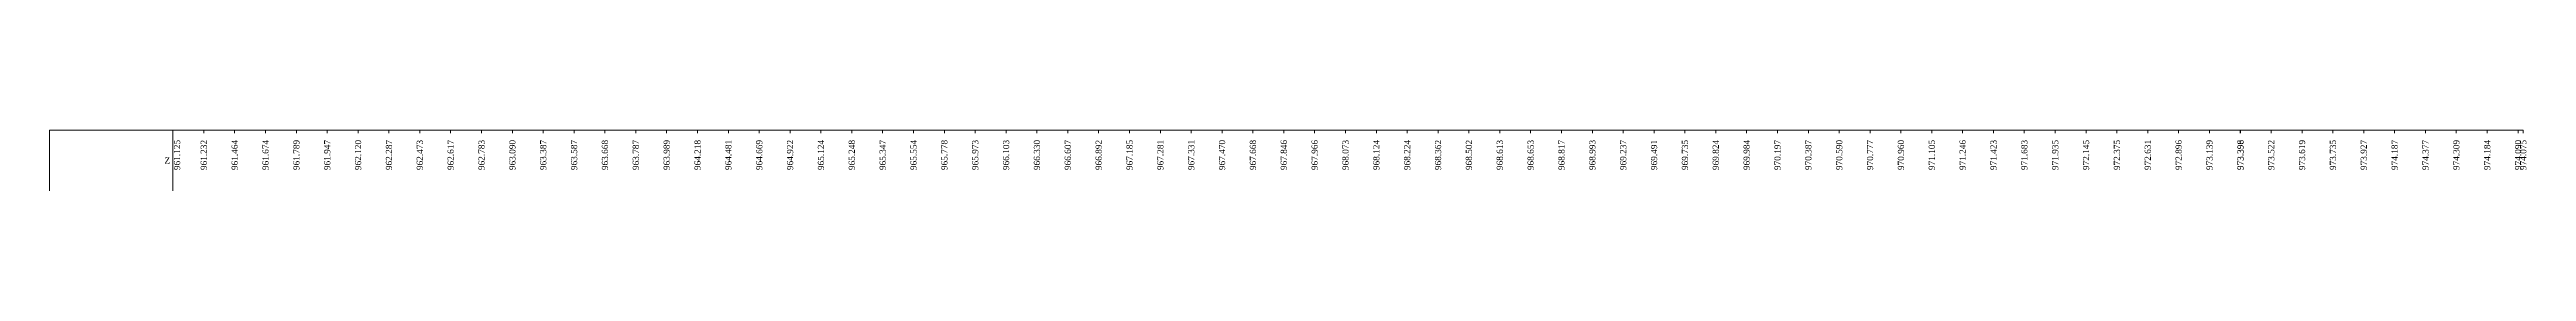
# Model space of a CAD drawing. Header units: metres. Extents: x 478603 to 489313, y 4282657 to 4289463.
# Drawn here: x 484104.7 to 484506, y 4284432 to 4284441.9 of the extents above; entities that cross this region are included whole.
import ezdxf

# ---------------------------------------------------------------- set-up
doc = ezdxf.new("R2010")
doc.units = ezdxf.units.M
doc.layers.add('PR_ENK_Z', color=96, linetype='Continuous', lineweight=0)
doc.layers.add('PR_PROFIL', color=153, linetype='Continuous', lineweight=0)
doc.styles.get("Standard").update_dxf_attribs({"font": 'times.ttf'})

msp = doc.modelspace()

# ---------------------------------------------------------------- texts
at = {"layer": 'PR_ENK_Z'}
msp.add_text('Z', height=1, dxfattribs=at).set_placement((484123.28, 4284436.44))
for s, p in [('961.125', (484125.82, 4284435.38)), ('961.232', (484130.15, 4284435.38)), ('961.464', (484135.15, 4284435.38)), ('961.674', (484140.15, 4284435.38)), ('961.789', (484145.15, 4284435.38)), ('961.947', (484150.15, 4284435.38)), ('962.120', (484155.15, 4284435.38)), ('962.287', (484160.15, 4284435.38)), ('962.473', (484165.15, 4284435.38)), ('962.617', (484170.15, 4284435.38)), ('962.783', (484175.15, 4284435.38)), ('963.090', (484180.15, 4284435.38)), ('963.387', (484185.15, 4284435.38)), ('963.587', (484190.15, 4284435.38)), ('963.668', (484195.15, 4284435.38)), ('963.787', (484200.15, 4284435.38)), ('963.989', (484205.15, 4284435.38)), ('964.218', (484210.15, 4284435.38)), ('964.481', (484215.15, 4284435.38)), ('964.669', (484220.15, 4284435.38)), ('964.922', (484225.15, 4284435.38)), ('965.124', (484230.15, 4284435.38)), ('965.248', (484235.15, 4284435.38)), ('965.347', (484240.15, 4284435.38)), ('965.554', (484245.15, 4284435.38)), ('965.778', (484250.15, 4284435.38)), ('965.973', (484255.15, 4284435.38)), ('966.103', (484260.15, 4284435.38)), ('966.330', (484265.15, 4284435.38)), ('966.607', (484270.15, 4284435.38)), ('966.892', (484275.15, 4284435.38)), ('967.185', (484280.15, 4284435.38)), ('967.281', (484285.15, 4284435.38)), ('967.331', (484290.15, 4284435.38)), ('967.470', (484295.15, 4284435.38)), ('967.668', (484300.15, 4284435.38)), ('967.846', (484305.15, 4284435.38)), ('967.966', (484310.15, 4284435.38)), ('968.073', (484315.15, 4284435.38)), ('968.124', (484320.15, 4284435.38)), ('968.224', (484325.15, 4284435.38)), ('968.362', (484330.15, 4284435.38)), ('968.502', (484335.15, 4284435.38)), ('968.613', (484340.15, 4284435.38)), ('968.653', (484345.15, 4284435.38)), ('968.817', (484350.15, 4284435.38)), ('968.993', (484355.15, 4284435.38)), ('969.237', (484360.15, 4284435.38)), ('969.491', (484365.15, 4284435.38)), ('969.735', (484370.15, 4284435.38)), ('969.824', (484375.15, 4284435.38)), ('969.984', (484380.15, 4284435.38)), ('970.197', (484385.15, 4284435.38)), ('970.387', (484390.15, 4284435.38)), ('970.590', (484395.15, 4284435.38)), ('970.777', (484400.15, 4284435.38)), ('970.960', (484405.15, 4284435.38)), ('971.105', (484410.15, 4284435.38)), ('971.246', (484415.15, 4284435.38)), ('971.423', (484420.15, 4284435.38)), ('971.683', (484425.15, 4284435.38)), ('971.935', (484430.15, 4284435.38)), ('972.145', (484435.15, 4284435.38)), ('972.375', (484440.15, 4284435.38)), ('972.631', (484445.15, 4284435.38)), ('972.896', (484450.15, 4284435.38)), ('973.139', (484455.15, 4284435.38)), ('973.396', (484460.15, 4284435.38)), ('973.398', (484460.18, 4284435.38)), ('973.522', (484465.15, 4284435.38)), ('973.619', (484470.15, 4284435.38)), ('973.735', (484475.15, 4284435.38)), ('973.927', (484480.15, 4284435.38)), ('974.187', (484485.15, 4284435.38)), ('974.377', (484490.15, 4284435.38)), ('974.309', (484495.15, 4284435.38)), ('974.184', (484500.15, 4284435.38)), ('974.090', (484505.15, 4284435.38)), ('974.075', (484505.99, 4284435.38))]:
    msp.add_text(s, height=1, rotation=90, dxfattribs=at).set_placement(p)

# ---------------------------------------------------------------- linework, layer by layer
at = {"layer": 'PR_PROFIL'}
for p, q in [((484104.65, 4284441.88), (484505.49, 4284441.88)), ((484104.65, 4284432), (484104.65, 4284441.88)), ((484124.65, 4284432), (484124.65, 4284441.88)), ((484124.65, 4284441.38), (484124.65, 4284441.88)), ((484129.65, 4284441.38), (484129.65, 4284441.88)), ((484134.65, 4284441.38), (484134.65, 4284441.88)), ((484139.65, 4284441.38), (484139.65, 4284441.88)), ((484144.65, 4284441.38), (484144.65, 4284441.88)), ((484149.65, 4284441.38), (484149.65, 4284441.88)), ((484154.65, 4284441.38), (484154.65, 4284441.88)), ((484159.65, 4284441.38), (484159.65, 4284441.88)), ((484164.65, 4284441.38), (484164.65, 4284441.88)), ((484169.65, 4284441.38), (484169.65, 4284441.88)), ((484174.65, 4284441.38), (484174.65, 4284441.88)), ((484179.65, 4284441.38), (484179.65, 4284441.88)), ((484184.65, 4284441.38), (484184.65, 4284441.88)), ((484189.65, 4284441.38), (484189.65, 4284441.88)), ((484194.65, 4284441.38), (484194.65, 4284441.88)), ((484199.65, 4284441.38), (484199.65, 4284441.88)), ((484204.65, 4284441.38), (484204.65, 4284441.88)), ((484209.65, 4284441.38), (484209.65, 4284441.88)), ((484214.65, 4284441.38), (484214.65, 4284441.88)), ((484219.65, 4284441.38), (484219.65, 4284441.88)), ((484224.65, 4284441.38), (484224.65, 4284441.88)), ((484229.65, 4284441.38), (484229.65, 4284441.88)), ((484234.65, 4284441.38), (484234.65, 4284441.88)), ((484239.65, 4284441.38), (484239.65, 4284441.88)), ((484244.65, 4284441.38), (484244.65, 4284441.88)), ((484249.65, 4284441.38), (484249.65, 4284441.88)), ((484254.65, 4284441.38), (484254.65, 4284441.88)), ((484259.65, 4284441.38), (484259.65, 4284441.88)), ((484264.65, 4284441.38), (484264.65, 4284441.88)), ((484269.65, 4284441.38), (484269.65, 4284441.88)), ((484274.65, 4284441.38), (484274.65, 4284441.88)), ((484279.65, 4284441.38), (484279.65, 4284441.88)), ((484284.65, 4284441.38), (484284.65, 4284441.88)), ((484289.65, 4284441.38), (484289.65, 4284441.88)), ((484294.65, 4284441.38), (484294.65, 4284441.88)), ((484299.65, 4284441.38), (484299.65, 4284441.88)), ((484304.65, 4284441.38), (484304.65, 4284441.88)), ((484309.65, 4284441.38), (484309.65, 4284441.88)), ((484314.65, 4284441.38), (484314.65, 4284441.88)), ((484319.65, 4284441.38), (484319.65, 4284441.88)), ((484324.65, 4284441.38), (484324.65, 4284441.88)), ((484329.65, 4284441.38), (484329.65, 4284441.88)), ((484334.65, 4284441.38), (484334.65, 4284441.88)), ((484339.65, 4284441.38), (484339.65, 4284441.88)), ((484344.65, 4284441.38), (484344.65, 4284441.88)), ((484349.65, 4284441.38), (484349.65, 4284441.88)), ((484354.65, 4284441.38), (484354.65, 4284441.88)), ((484359.65, 4284441.38), (484359.65, 4284441.88)), ((484364.65, 4284441.38), (484364.65, 4284441.88)), ((484369.65, 4284441.38), (484369.65, 4284441.88)), ((484374.65, 4284441.38), (484374.65, 4284441.88)), ((484379.65, 4284441.38), (484379.65, 4284441.88)), ((484384.65, 4284441.38), (484384.65, 4284441.88)), ((484389.65, 4284441.38), (484389.65, 4284441.88)), ((484394.65, 4284441.38), (484394.65, 4284441.88)), ((484399.65, 4284441.38), (484399.65, 4284441.88)), ((484404.65, 4284441.38), (484404.65, 4284441.88)), ((484409.65, 4284441.38), (484409.65, 4284441.88)), ((484414.65, 4284441.38), (484414.65, 4284441.88)), ((484419.65, 4284441.38), (484419.65, 4284441.88)), ((484424.65, 4284441.38), (484424.65, 4284441.88)), ((484429.65, 4284441.38), (484429.65, 4284441.88)), ((484434.65, 4284441.38), (484434.65, 4284441.88)), ((484439.65, 4284441.38), (484439.65, 4284441.88)), ((484444.65, 4284441.38), (484444.65, 4284441.88)), ((484449.65, 4284441.38), (484449.65, 4284441.88)), ((484454.65, 4284441.38), (484454.65, 4284441.88)), ((484459.65, 4284441.38), (484459.65, 4284441.88)), ((484459.68, 4284441.38), (484459.68, 4284441.88)), ((484464.65, 4284441.38), (484464.65, 4284441.88)), ((484469.65, 4284441.38), (484469.65, 4284441.88)), ((484474.65, 4284441.38), (484474.65, 4284441.88)), ((484479.65, 4284441.38), (484479.65, 4284441.88)), ((484484.65, 4284441.38), (484484.65, 4284441.88)), ((484489.65, 4284441.38), (484489.65, 4284441.88)), ((484494.65, 4284441.38), (484494.65, 4284441.88)), ((484499.65, 4284441.38), (484499.65, 4284441.88)), ((484504.65, 4284441.38), (484504.65, 4284441.88)), ((484505.49, 4284441.38), (484505.49, 4284441.88))]:
    msp.add_line(p, q, dxfattribs=at)

msp.set_redraw_order([(e.dxf.handle, doc.entitydb.next_handle()) for e in msp.query("TEXT MTEXT ATTDEF DIMENSION ARC_DIMENSION")])  # texts and dimensions are drawn at this point

doc.saveas('drawing.dxf')
